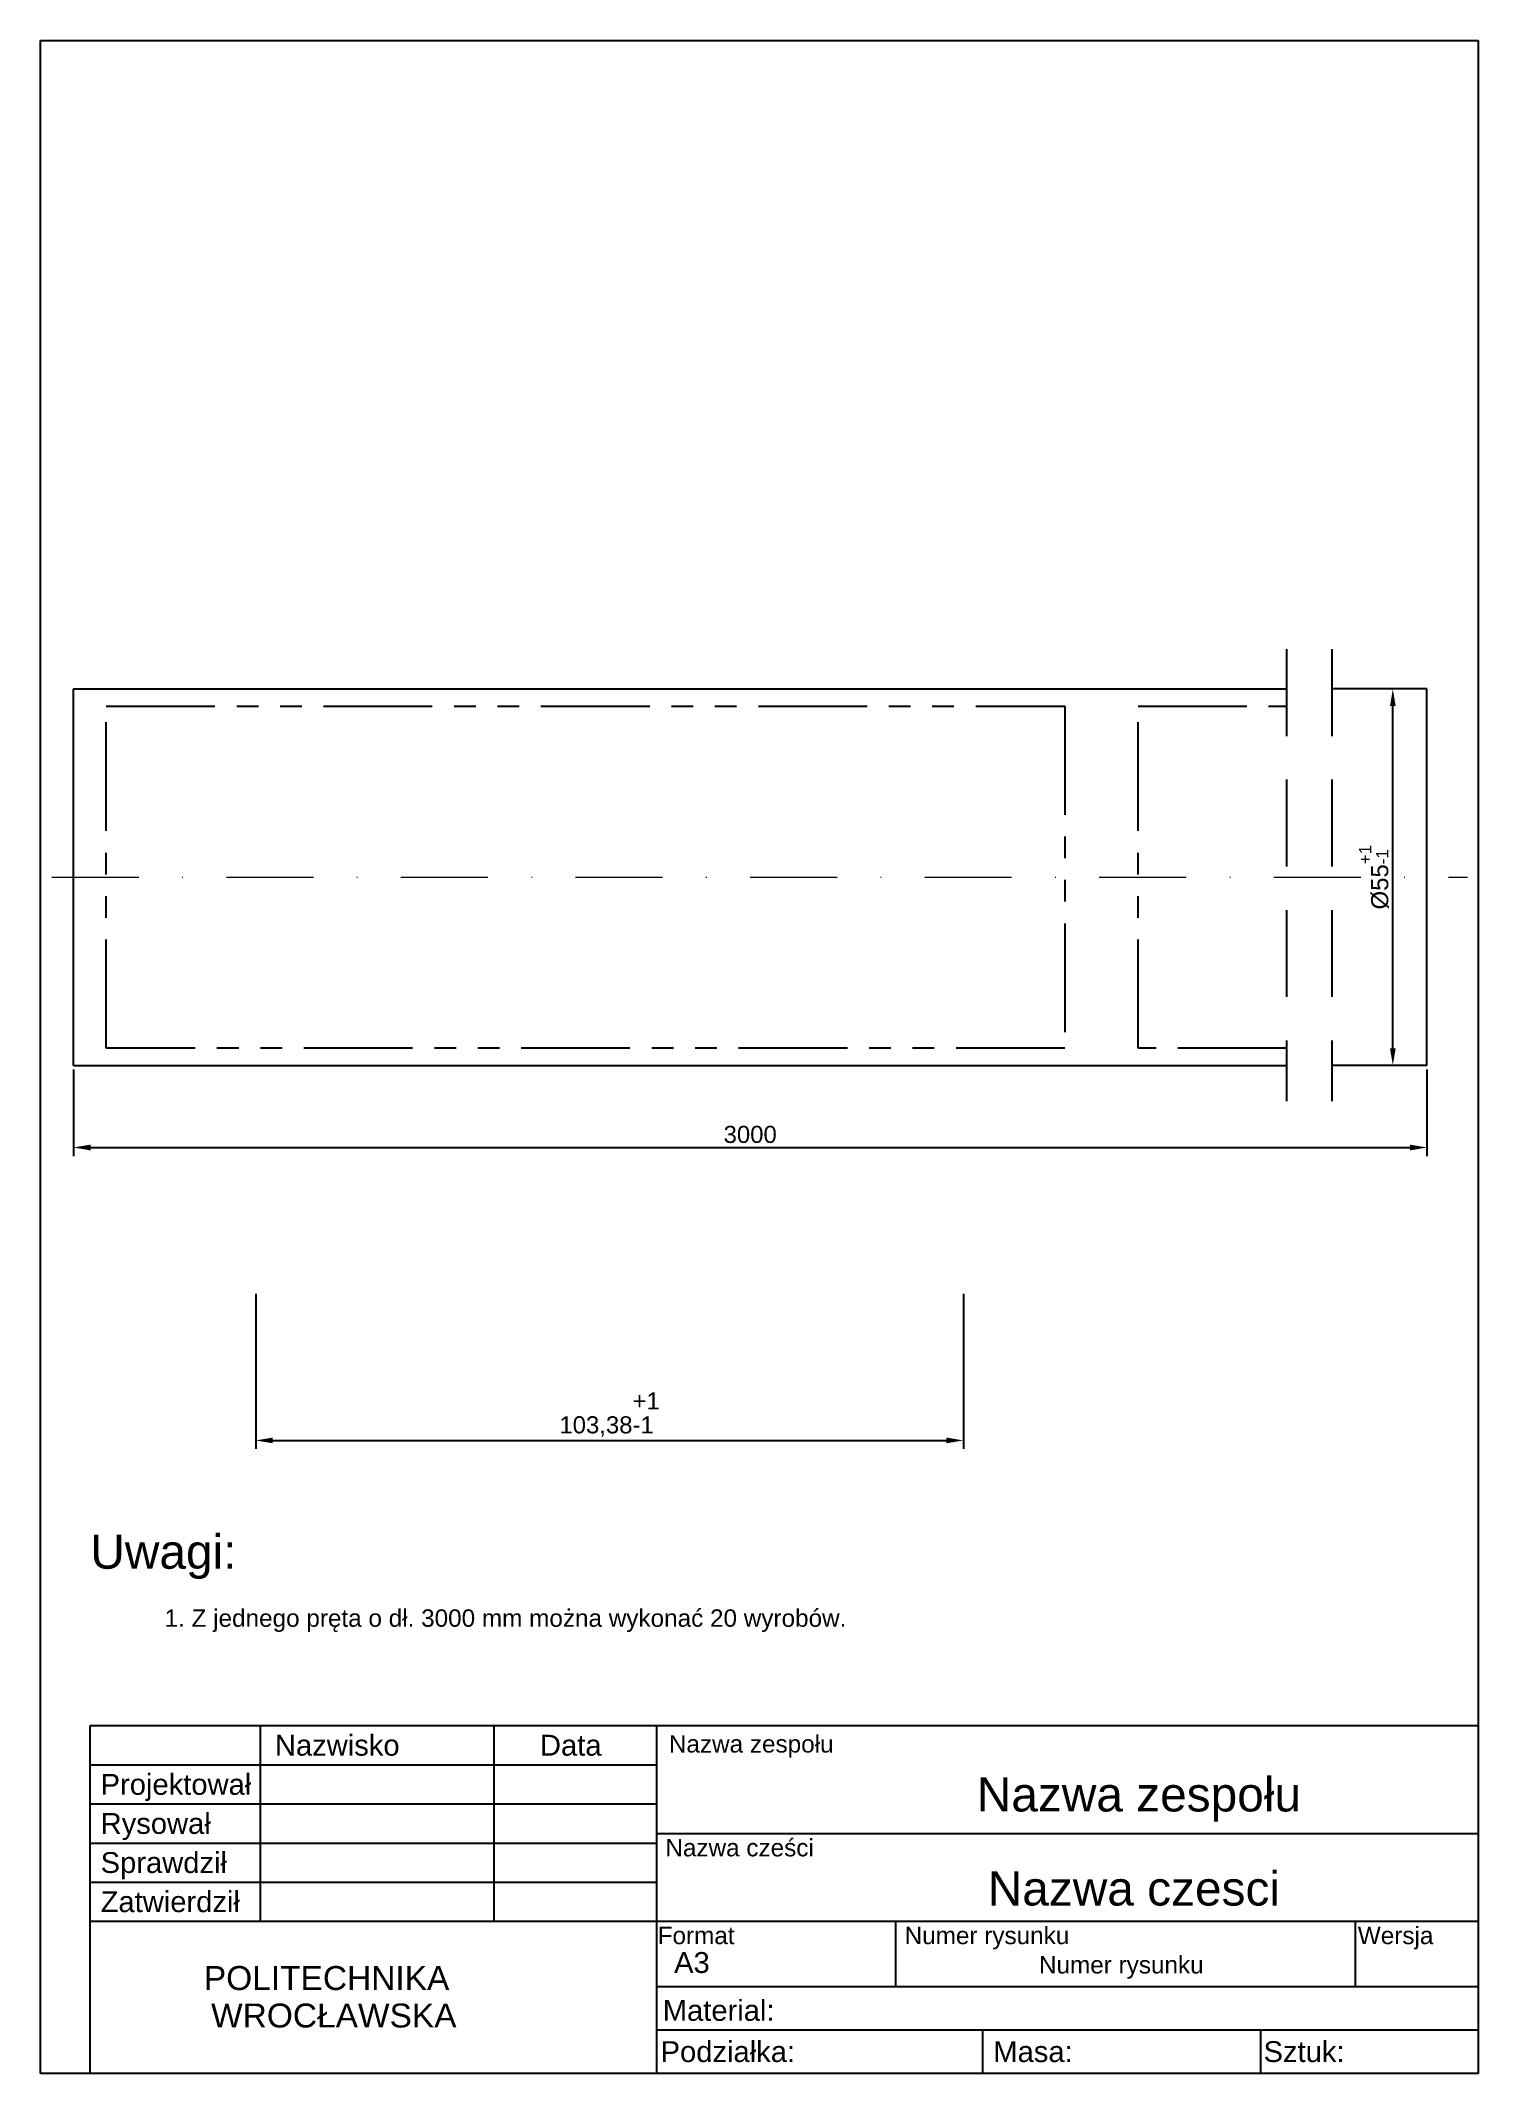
# Model space of a CAD drawing. Header units: millimetres. Extents: x 1335 to 6286, y 608 to 2939.
# Drawn here: x 4257.3 to 4467.3, y 759.3 to 1056.3 of the extents above; entities that cross this region are included whole.
import ezdxf
from ezdxf.enums import TextEntityAlignment as Align

# ---------------------------------------------------------------- set-up
doc = ezdxf.new("R2010")
doc.units = ezdxf.units.MM
for name, pattern in [('DASHDOT', [25.4, 12.7, -6.35, 0, -6.35]), ('DASHED', [19.05, 12.7, -6.35]), ('PHANTOM2', [31.75, 15.875, -3.175, 3.175, -3.175, 3.175, -3.175])]:
    doc.linetypes.add(name, pattern=pattern)
for name, color, linetype, lineweight in [('AM_5', 3, 'Continuous', 25), ('OSIE', 4, 'DASHDOT', 15), ('PH', 6, 'PHANTOM2', 25)]:
    doc.layers.add(name, color=color, linetype=linetype, lineweight=lineweight)
doc.layers.add('Default', color=7, linetype='Continuous')
doc.layers.add('PR', color=9, linetype='DASHED')
doc.styles.add('SEACAD_arial_ttf', font='arial.ttf')
doc.styles.add('SEACAD_arial_ttfB', font='arial.ttf')
doc.styles.get("Standard").update_dxf_attribs({"font": 'arial.ttf'})
doc.dimstyles.new('ISO-25$0', dxfattribs={"dimtxt": 2.5, "dimasz": 2.5, "dimexe": 1.25, "dimexo": 0.625, "dimtad": 1, "dimtxsty": 'Standard', "dimcen": 2.5, "dimadec": 0, "dimazin": 0, "dimtfac": 1, "dimtmove": 0, "dimatfit": 3, "dimfxl": 1, "dimarcsym": 0})

msp = doc.modelspace()

# ---------------------------------------------------------------- texts
at = {"layer": 'Default', "color": 7, "linetype": 'Continuous'}
for s, height, style, p in [('Uwagi:', 5, 'SEACAD_arial_ttf', (4264.515, 838.006)), ('1. Z jednego pręta o dł. 3000 mm można wykonać 20 wyrobów.', 2.54, 'SEACAD_arial_ttf', (4275.357, 827.066)), ('Nazwisko', 3.048, 'SEACAD_arial_ttf', (4291.473, 808.742)), ('Data', 3.048, 'SEACAD_arial_ttf', (4330.191, 808.742)), (' Nazwa zespołu', 2.54, 'SEACAD_arial_ttf', (4348.036, 808.685)), ('Projektował', 3.048, 'SEACAD_arial_ttf', (4266.018, 803.027)), (' Nazwa zespołu', 5, 'SEACAD_arial_ttf', (4392.057, 802.543)), ('Rysował', 3.048, 'SEACAD_arial_ttf', (4266.018, 797.312)), ('Nazwa cześci', 2.54, 'SEACAD_arial_ttf', (4348.51, 793.52)), ('Sprawdził', 3.048, 'SEACAD_arial_ttf', (4266.018, 791.597)), ('Nazwa czesci', 5, 'SEACAD_arial_ttf', (4395.6, 788.793)), ('Zatwierdził', 3.048, 'SEACAD_arial_ttf', (4266.018, 785.882)), ('Format', 2.54, 'SEACAD_arial_ttf', (4347.384, 780.693)), ('Numer rysunku', 2.54, 'SEACAD_arial_ttf', (4383.458, 780.693)), ('Wersja', 2.54, 'SEACAD_arial_ttf', (4449.658, 780.693)), ('A3', 3.048, 'SEACAD_arial_ttfB', (4349.785, 776.992)), ('Numer rysunku', 2.54, 'SEACAD_arial_ttf', (4403.08, 776.411)), ('     POLITECHNIKA                      ', 3.5, 'SEACAD_arial_ttf', (4274.305, 774.953)), ('             WROCŁAWSKA', 3.5, 'SEACAD_arial_ttf', (4264.494, 769.475)), ('Material:', 3.048, 'SEACAD_arial_ttf', (4348.13, 769.997)), ('Podziałka:', 3.048, 'SEACAD_arial_ttf', (4347.813, 763.975)), ('Masa:', 3.048, 'SEACAD_arial_ttf', (4396.412, 763.975)), ('Sztuk:', 3.048, 'SEACAD_arial_ttf', (4435.883, 763.975))]:
    msp.add_text(s, height=height, dxfattribs=dict(at, style=style)).set_placement(p, align=Align.TOP_LEFT)

# ---------------------------------------------------------------- blocks, each defined once
blk = doc.blocks.new('*D3')
at = {"layer": 'AM_5', "color": 0, "lineweight": -2, "transparency": 16777216}
for p, q in [((4459.13, 961.55), (4453.52, 961.55)), ((4454.77, 909.05), (4454.77, 959.05)), ((4459.13, 906.55), (4453.52, 906.55))]:
    blk.add_line(p, q, dxfattribs=at)
at = {"layer": 'AM_5', "color": 0, "transparency": 16777216}
for points in [[(4454.36, 959.05), (4455.19, 959.05), (4454.77, 961.55)], [(4454.36, 909.05), (4455.19, 909.05), (4454.77, 906.55)]]:
    blk.add_solid(points, dxfattribs=at)
at = {"layer": 'Defpoints', "color": 0, "transparency": 16777216}
for p in [(4454.77, 961.55), (4459.76, 961.55), (4459.76, 906.55)]:
    blk.add_point(p, dxfattribs=at)
at = {"layer": 'AM_5', "color": 0, "transparency": 16777216, "insert": (4452.02, 934.05), "char_height": 2.5, "attachment_point": 5, "rotation": 90}
blk.add_mtext('%%C55{}{\\H0.71x;\\C3;\\S+1^ -1;}', dxfattribs=at)
blk = doc.blocks.new('*D4')
at = {"layer": 'AM_5', "color": 0, "lineweight": -2, "transparency": 16777216}
for p, q in [((4262.04, 905.93), (4262.04, 893.3)), ((4459.76, 905.93), (4459.76, 893.3)), ((4264.54, 894.55), (4457.26, 894.55))]:
    blk.add_line(p, q, dxfattribs=at)
at = {"layer": 'AM_5', "color": 0, "transparency": 16777216}
for points in [[(4264.54, 894.97), (4264.54, 894.13), (4262.04, 894.55)], [(4457.26, 894.97), (4457.26, 894.13), (4459.76, 894.55)]]:
    blk.add_solid(points, dxfattribs=at)
at = {"layer": 'Defpoints', "color": 0, "transparency": 16777216}
for p in [(4262.04, 906.55), (4459.76, 906.55), (4459.76, 894.55)]:
    blk.add_point(p, dxfattribs=at)
at = {"layer": 'AM_5', "color": 0, "transparency": 16777216, "insert": (4360.9, 896.45), "char_height": 2.5, "attachment_point": 5}
blk.add_mtext('3000', dxfattribs=at)
blk = doc.blocks.new('*D5')
at = {"layer": 'AM_5', "color": 0, "lineweight": -2, "transparency": 16777216}
for p, q in [((4288.67, 873.18), (4288.67, 850.5)), ((4392.05, 873.18), (4392.05, 850.5)), ((4291.17, 851.75), (4389.55, 851.75))]:
    blk.add_line(p, q, dxfattribs=at)
at = {"layer": 'AM_5', "color": 0, "transparency": 16777216}
for points in [[(4291.17, 852.17), (4291.17, 851.34), (4288.67, 851.75)], [(4389.55, 852.17), (4389.55, 851.34), (4392.05, 851.75)]]:
    blk.add_solid(points, dxfattribs=at)
at = {"layer": 'Defpoints', "color": 0, "transparency": 16777216}
for p in [(4288.67, 873.81), (4392.05, 873.81), (4392.05, 851.75)]:
    blk.add_point(p, dxfattribs=at)
at = {"layer": 'AM_5', "color": 0, "transparency": 16777216, "insert": (4340.36, 855.55), "char_height": 2.5, "attachment_point": 5}
blk.add_mtext('103,38\\S+1^ -1;', dxfattribs=at)

# ---------------------------------------------------------------- dimensions: what is measured, and where the dimension line sits
at = {"layer": 'AM_5'}
dim = msp.add_linear_dim(base=(4454.772, 961.551), p1=(4459.756, 906.551), p2=(4459.756, 961.551), angle=90, text='%%C<>{}{\\H0.71x;\\C3;\\S+1^ -1;}', dimstyle='ISO-25$0', override={"dimpost": '', "dimtp": 1, "dimtm": 1, "dimtdec": 2, "dimtzin": 8}, dxfattribs=at)
dim.commit()
dim.dimension.update_dxf_attribs({"geometry": '*D3', "text_midpoint": (4452.019, 934.051)})
dim = msp.add_linear_dim(base=(4459.756, 894.551), p1=(4262.044, 906.551), p2=(4459.756, 906.551), text='3000', dimstyle='ISO-25$0', override={"dimgap": 0.625, "dimpost": '%%c<>', "dimtol": 0, "dimlim": 0, "dimtp": 1, "dimtm": 1}, dxfattribs=at)
dim.commit()
dim.dimension.update_dxf_attribs({"geometry": '*D4', "text_midpoint": (4360.9, 896.453)})
dim = msp.add_linear_dim(base=(4392.05, 851.753), p1=(4288.67, 873.806), p2=(4392.05, 873.806), dimstyle='ISO-25$0', override={"dimgap": 0.625, "dimpost": '', "dimtol": 1, "dimlim": 0, "dimtp": 1, "dimtm": 1}, dxfattribs=at)
dim.commit()
dim.dimension.update_dxf_attribs({"geometry": '*D5', "text_midpoint": (4340.36, 855.552)})

# ---------------------------------------------------------------- linework, layer by layer
for p, q in [((4257.259, 759.276), (4257.259, 1056.276)), ((4257.259, 1056.276), (4467.259, 1056.276)), ((4467.259, 1056.276), (4467.259, 759.276)), ((4262.044, 906.551), (4262.044, 961.551)), ((4262.044, 961.551), (4439.238, 961.551)), ((4459.756, 961.551), (4445.85, 961.551)), ((4459.756, 906.551), (4459.756, 961.551)), ((4262.044, 906.551), (4439.238, 906.551)), ((4459.756, 906.551), (4445.85, 906.551)), ((4467.259, 759.276), (4257.259, 759.276))]:
    msp.add_line(p, q)
at = {"layer": 'Default', "color": 7, "linetype": 'Continuous'}
for p, q in [((4264.494, 759.276), (4264.494, 810.076)), ((4264.494, 810.076), (4467.259, 810.076)), ((4289.36, 781.501), (4289.36, 810.076)), ((4323.505, 781.501), (4323.505, 810.076)), ((4347.24, 759.276), (4347.24, 810.076)), ((4264.494, 804.361), (4347.24, 804.361)), ((4264.494, 798.646), (4347.24, 798.646)), ((4347.24, 794.328), (4467.259, 794.328)), ((4264.494, 792.931), (4347.24, 792.931)), ((4264.494, 787.216), (4347.24, 787.216)), ((4264.494, 781.501), (4467.259, 781.501)), ((4382.188, 771.976), (4382.188, 781.374)), ((4449.335, 771.976), (4449.335, 781.374)), ((4347.24, 771.976), (4467.259, 771.976)), ((4347.24, 765.626), (4467.259, 765.626)), ((4394.888, 759.276), (4394.888, 765.626)), ((4435.509, 759.276), (4435.509, 765.626))]:
    msp.add_line(p, q, dxfattribs=at)
at = {"layer": 'OSIE'}
msp.add_line((4258.893, 934.051), (4465.677, 934.051), dxfattribs=at)
at = {"layer": 'PH'}
for p, q in [((4266.841, 909.051), (4266.841, 959.051)), ((4266.841, 959.051), (4406.841, 959.051)), ((4406.841, 959.051), (4406.841, 909.051)), ((4417.572, 909.051), (4417.572, 959.051)), ((4417.572, 959.051), (4439.238, 959.051)), ((4406.841, 909.051), (4266.841, 909.051)), ((4439.238, 909.051), (4417.572, 909.051))]:
    msp.add_line(p, q, dxfattribs=at)
at = {"layer": 'PR'}
for p, q in [((4439.238, 967.351), (4439.238, 901.307)), ((4445.85, 967.351), (4445.85, 901.307))]:
    msp.add_line(p, q, dxfattribs=at)

msp.set_redraw_order([(e.dxf.handle, doc.entitydb.next_handle()) for e in msp.query("TEXT MTEXT ATTDEF DIMENSION ARC_DIMENSION")])  # texts and dimensions are drawn at this point

doc.saveas('drawing.dxf')
